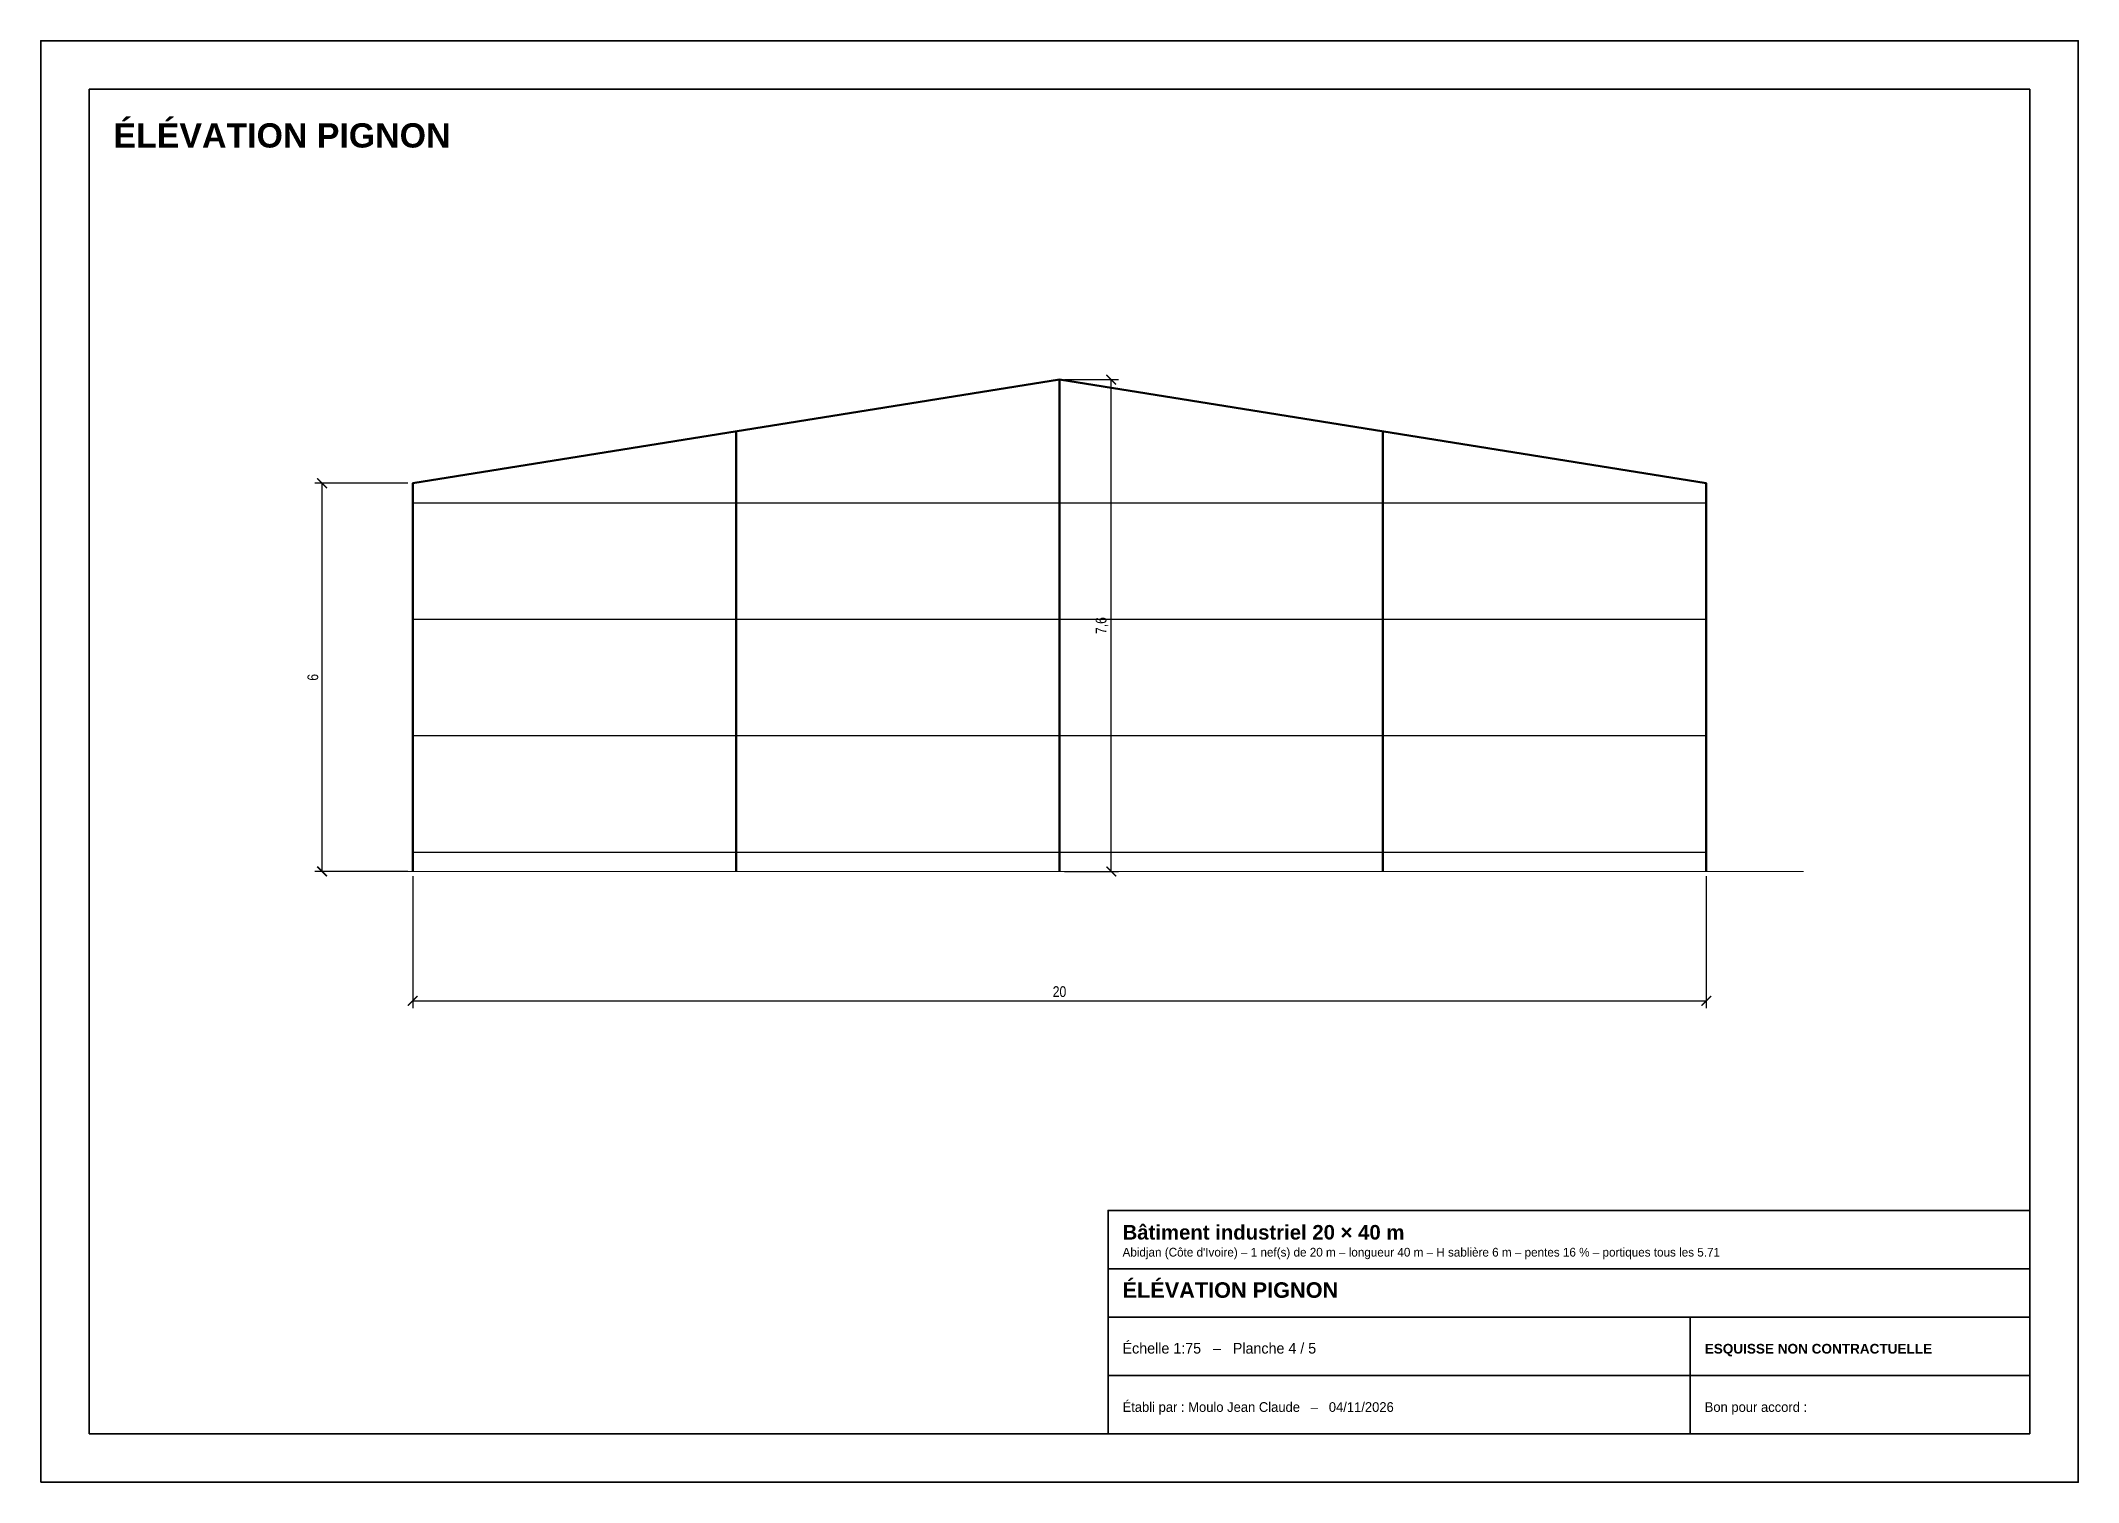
# Model space of a CAD drawing. Header units: metres. Extents: x 0 to 274, y 0 to 45.
# Drawn here: x 176.25 to 207.75, y 0 to 22.27 of the extents above; entities that cross this region are included whole.
import ezdxf

# ---------------------------------------------------------------- set-up
doc = ezdxf.new("R2010")
doc.units = ezdxf.units.M
for name, color, linetype, lineweight in [('CARTOUCHE', 7, 'Continuous', 35), ('CHARPENTE', 5, 'Continuous', 50), ('CHARPENTE_SECOND', 4, 'Continuous', 25), ('COTES', 7, 'Continuous', 18), ('TEXTE', 7, 'Continuous', 18)]:
    doc.layers.add(name, color=color, linetype=linetype, lineweight=lineweight)
doc.styles.add('GRAS', font='arialbd.ttf')
doc.styles.add('OpenSansCondensed-Light', font='OpenSansCondensed-Light.ttf')
doc.dimstyles.new('COTES_75', dxfattribs={"dimtxt": 0.165, "dimasz": 0.15, "dimexe": 0.1125, "dimexo": 0.075, "dimgap": 0.06, "dimtad": 1, "dimzin": 12, "dimtxsty": 'OpenSansCondensed-Light', "dimblk": 'ARCHTICK', "dimcen": 2.5, "dimazin": 3, "dimtfac": 0.5, "dimtmove": 2, "dimatfit": 3})

msp = doc.modelspace()

# ---------------------------------------------------------------- texts
at = {"layer": 'TEXTE', "style": 'GRAS'}
for s, height, p in [('ÉLÉVATION PIGNON', 0.375, (177.375, 20.625)), ('Bâtiment industriel 20 × 40 m', 0.225, (192.975, 3.75)), ('ÉLÉVATION PIGNON', 0.24, (192.975, 2.85)), ('ESQUISSE NON CONTRACTUELLE', 0.15, (201.975, 1.988))]:
    msp.add_text(s, height=height, dxfattribs=at).set_placement(p)
at = {"layer": 'TEXTE'}
for s, height, p in [("Abidjan (Côte d'Ivoire) – 1 nef(s) de 20 m – longueur 40 m – H sablière 6 m – pentes 16 % – portiques tous les 5.71 ", 0.135, (192.975, 3.487)), ('Échelle 1:75   –   Planche 4 / 5', 0.165, (192.975, 1.988)), ('Établi par : Moulo Jean Claude   –   04/11/2026', 0.15, (192.975, 1.087)), ('Bon pour accord :', 0.15, (201.975, 1.087))]:
    msp.add_text(s, height=height, dxfattribs=at).set_placement(p)

# ---------------------------------------------------------------- blocks, each defined once
blk = doc.blocks.new('_ARCHTICK')
at = {"color": 0, "linetype": 'BYBLOCK', "const_width": 0.15}
blk.add_lwpolyline([(-0.5, -0.5), (0.5, 0.5)], dxfattribs=at)

# ---------------------------------------------------------------- dimensions: what is measured, and where the dimension line sits
at = {"layer": 'COTES'}
for base, p1, p2 in [((192.8, 9.438), (192, 9.438), (192, 17.038)), ((180.6, 9.438), (182, 9.438), (182, 15.438))]:
    msp.add_linear_dim(base=base, p1=p1, p2=p2, angle=90, dimstyle='COTES_75', dxfattribs=at).render()
msp.add_linear_dim(base=(182, 7.438), p1=(182, 9.438), p2=(202, 9.438), dimstyle='COTES_75', dxfattribs=at).render()

# ---------------------------------------------------------------- linework, layer by layer
at = {"layer": 'CARTOUCHE'}
for p, q in [((192.75, 3.3), (207, 3.3)), ((192.75, 2.55), (207, 2.55)), ((201.75, 0.75), (201.75, 2.55)), ((192.75, 1.65), (207, 1.65))]:
    msp.add_line(p, q, dxfattribs=at)
for points in [[(176.25, 0), (207.75, 0), (207.75, 22.275), (176.25, 22.275)], [(177, 0.75), (207, 0.75), (207, 21.525), (177, 21.525)], [(192.75, 0.75), (207, 0.75), (207, 4.2), (192.75, 4.2)]]:
    msp.add_lwpolyline(points, close=True, dxfattribs=at)
at = {"layer": 'CHARPENTE'}
for p, q in [((192, 9.438), (192, 17.038)), ((187, 9.438), (187, 16.238)), ((197, 9.438), (197, 16.238))]:
    msp.add_line(p, q, dxfattribs=at)
msp.add_lwpolyline([(182, 9.438), (182, 15.438), (192, 17.038), (202, 15.438), (202, 9.438)], dxfattribs=at)
at = {"layer": 'CHARPENTE_SECOND'}
for p, q in [((182, 15.137), (202, 15.137)), ((182, 13.338), (202, 13.338)), ((182, 11.537), (202, 11.537)), ((182, 9.738), (202, 9.738))]:
    msp.add_line(p, q, dxfattribs=at)
at = {"layer": 'TEXTE'}
msp.add_line((180.5, 9.438), (203.5, 9.438), dxfattribs=at)

msp.set_redraw_order([(e.dxf.handle, doc.entitydb.next_handle()) for e in msp.query("TEXT MTEXT ATTDEF DIMENSION ARC_DIMENSION")])  # texts and dimensions are drawn at this point

doc.saveas('drawing.dxf')
